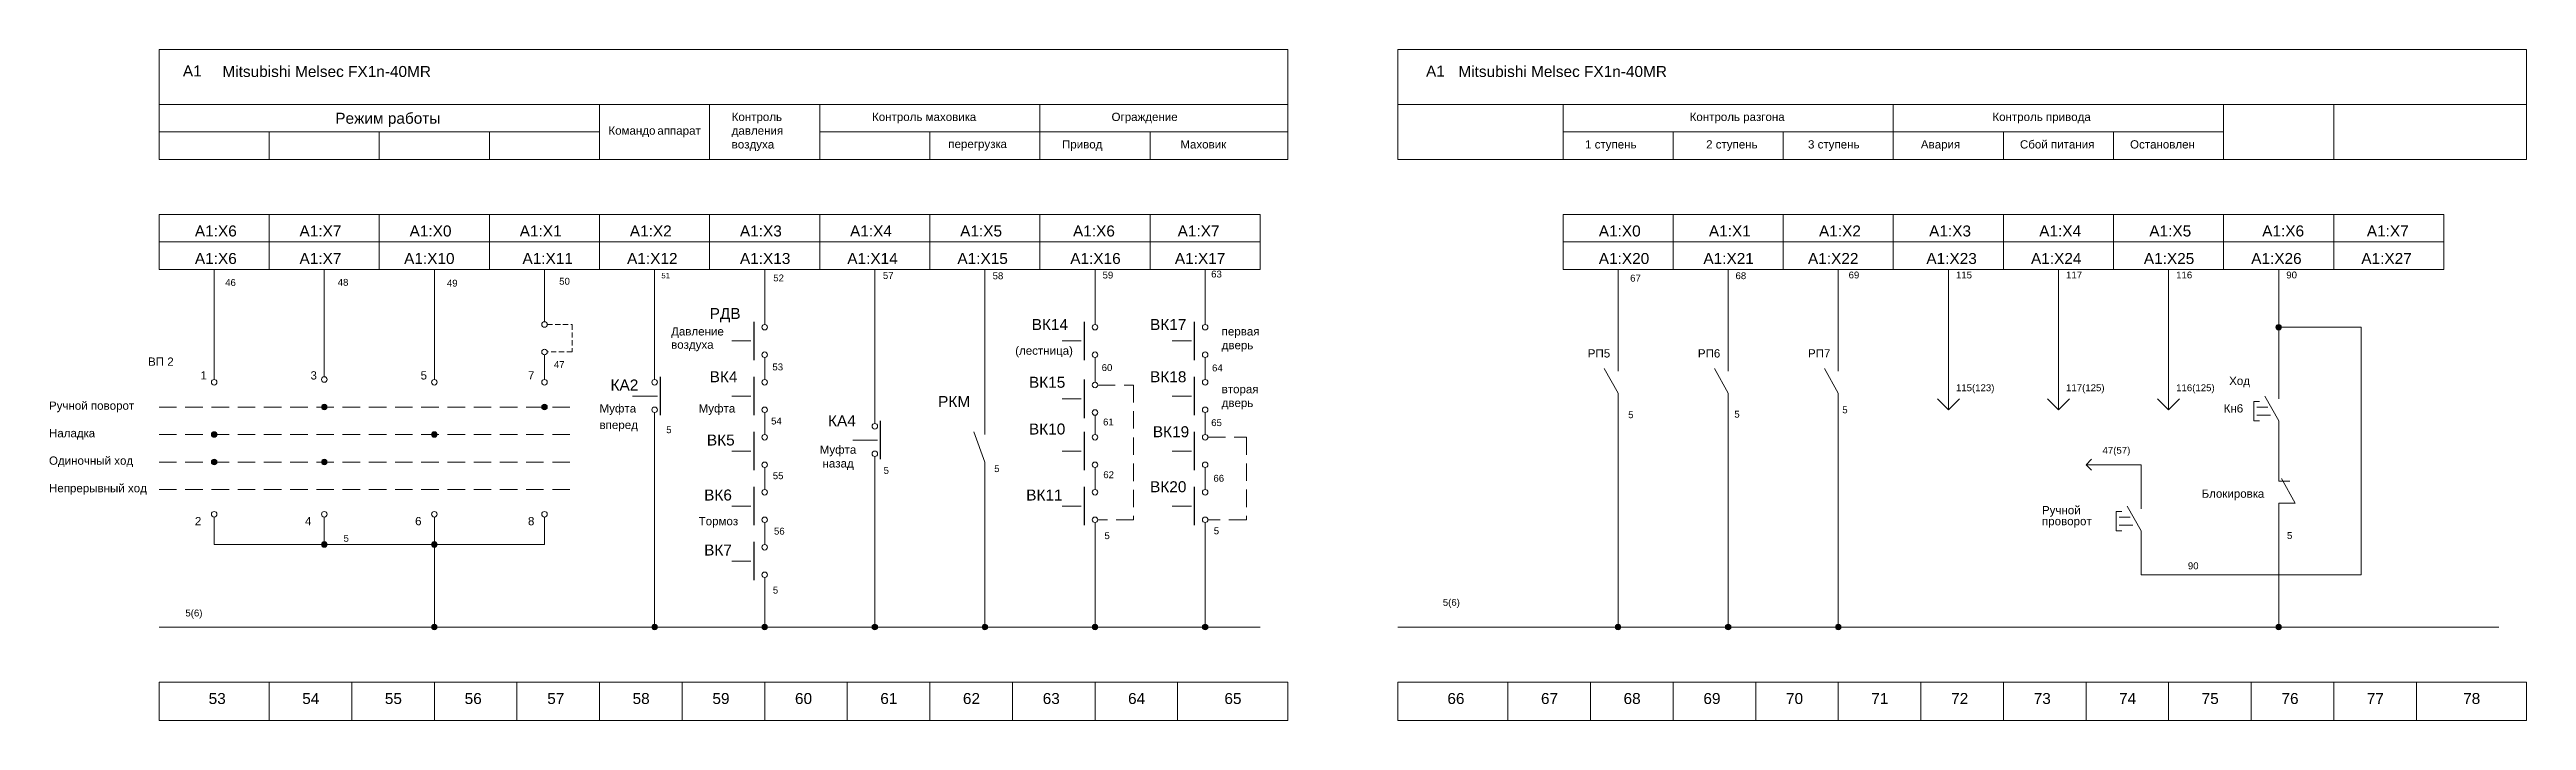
# Model space of a CAD drawing. Header units: millimetres. Extents: x 2474 to 8476, y -100 to 2402.
# Drawn here: x 3505.1 to 3955, y 928.5 to 1050.5 of the extents above; entities that cross this region are included whole.
import ezdxf

# ---------------------------------------------------------------- set-up
doc = ezdxf.new("R2010")
doc.units = ezdxf.units.MM
doc.linetypes.add('HIDDEN2', pattern=[4.7625, 3.175, -1.5875])
doc.layers.get('0').update_dxf_attribs({"lineweight": 20})
doc.styles.get("Standard").update_dxf_attribs({"font": 'arial.ttf'})

msp = doc.modelspace()

# ---------------------------------------------------------------- texts
for s, height, p in [('А1', 2, (3529.317, 1045.595)), ('Mitsubishi Melsec FX1n-40MR', 2, (3536.5, 1045.5)), ('А1', 2, (3755.126, 1045.554)), ('Mitsubishi Melsec FX1n-40MR', 2, (3761, 1045.5)), ('Режим работы', 2, (3557, 1037)), ('Командо', 1.5, (3606.619, 1035.011)), ('аппарат', 1.5, (3615.5, 1035)), ('давления', 1.5, (3629, 1035)), ('Контроль', 1.5, (3629, 1037.5)), ('Контроль маховика', 1.5, (3654.5, 1037.5)), ('Ограждение', 1.5, (3698, 1037.5)), ('Контроль разгона', 1.5, (3803, 1037.5)), ('Контроль привода', 1.5, (3858, 1037.5)), ('воздуха', 1.5, (3629, 1032.5)), ('перегрузка', 1.5, (3668.348, 1032.575)), ('Привод', 1.5, (3689, 1032.5)), ('Маховик', 1.5, (3710.5, 1032.5)), ('1 ступень', 1.5, (3784, 1032.5)), ('2 ступень', 1.5, (3806, 1032.5)), ('3 ступень', 1.5, (3824.5, 1032.5)), ('Авария', 1.5, (3845, 1032.5)), ('Сбой питания', 1.5, (3863, 1032.5)), ('Остановлен', 1.5, (3883, 1032.5)), ('A1:X6', 2, (3531.5, 1016.5)), ('A1:X7', 2, (3550.5, 1016.5)), ('A1:X0', 2, (3570.5, 1016.5)), ('A1:X1', 2, (3590.5, 1016.5)), ('A1:X2', 2, (3610.5, 1016.5)), ('A1:X3', 2, (3630.5, 1016.5)), ('A1:X4', 2, (3650.5, 1016.5)), ('A1:X5', 2, (3670.5, 1016.5)), ('A1:X6', 2, (3691, 1016.5)), ('A1:X7', 2, (3710, 1016.5)), ('A1:X0', 2, (3786.5, 1016.5)), ('A1:X1', 2, (3806.5, 1016.5)), ('A1:X2', 2, (3826.5, 1016.5)), ('A1:X3', 2, (3846.5, 1016.5)), ('A1:X4', 2, (3866.5, 1016.5)), ('A1:X5', 2, (3886.5, 1016.5)), ('A1:X6', 2, (3907, 1016.5)), ('A1:X7', 2, (3926, 1016.5)), ('A1:X6', 2, (3531.5, 1011.5)), ('A1:X7', 2, (3550.5, 1011.5)), ('A1:X10', 2, (3569.5, 1011.5)), ('A1:X11', 2, (3591, 1011.5)), ('A1:X12', 2, (3610, 1011.5)), ('A1:X13', 2, (3630.5, 1011.5)), ('A1:X14', 2, (3650, 1011.5)), ('A1:X15', 2, (3670, 1011.5)), ('A1:X16', 2, (3690.5, 1011.5)), ('A1:X17', 2, (3709.5, 1011.5)), ('A1:X20', 2, (3786.5, 1011.5)), ('A1:X21', 2, (3805.5, 1011.5)), ('A1:X22', 2, (3824.5, 1011.5)), ('A1:X23', 2, (3846, 1011.5)), ('A1:X24', 2, (3865, 1011.5)), ('A1:X25', 2, (3885.5, 1011.5)), ('A1:X26', 2, (3905, 1011.5)), ('A1:X27', 2, (3925, 1011.5)), ('46', 1.25, (3537, 1007.5)), ('48', 1.25, (3557.441, 1007.539)), ('49', 1.25, (3577.275, 1007.387)), ('50', 1.25, (3597.672, 1007.738)), ('51', 1, (3616.227, 1008.883)), ('52', 1.25, (3636.554, 1008.339)), ('57', 1.25, (3656.468, 1008.787)), ('58', 1.25, (3676.397, 1008.729)), ('59', 1.25, (3696.371, 1008.867)), ('63', 1.25, (3716.091, 1009.05)), ('67', 1.25, (3792.195, 1008.299)), ('68', 1.25, (3811.333, 1008.747)), ('69', 1.25, (3831.876, 1008.878)), ('115', 1.25, (3851.376, 1008.878)), ('117', 1.25, (3871.376, 1008.878)), ('116', 1.25, (3891.376, 1008.878)), ('90', 1.25, (3911.376, 1008.878)), ('РДВ', 2, (3625, 1001.5)), ('Давление ', 1.5, (3618, 998.5)), ('ВК14', 2, (3683.5, 999.5)), ('ВК17', 2, (3705, 999.5)), ('первая', 1.5, (3718, 998.5)), ('ВП 2', 1.5, (3523, 993)), ('воздуха', 1.5, (3618, 996.09)), ('(лестница)', 1.5, (3680.5, 995)), ('дверь', 1.5, (3718, 996)), ('РП5', 1.5, (3784.5, 994.5)), ('РП6', 1.5, (3804.5, 994.5)), ('РП7', 1.5, (3824.5, 994.5)), ('1', 1.5, (3532.5, 990.5)), ('3', 1.5, (3552.5, 990.5)), ('5', 1.5, (3572.5, 990.5)), ('7', 1.5, (3592, 990.5)), ('47', 1.25, (3596.7, 992.587)), ('КА2', 2, (3607, 988.5)), ('ВК4', 2, (3625, 990)), ('53', 1.25, (3636.4, 992.161)), ('ВК15', 2, (3683, 989)), ('60', 1.25, (3696.205, 992.042)), ('ВК18', 2, (3705, 990)), ('64', 1.25, (3716.251, 991.978)), ('Ход', 1.5, (3901, 989.5)), ('Ручной поворот', 1.5, (3505, 985)), ('Муфта', 1.5, (3605, 984.5)), ('Муфта', 1.5, (3623, 984.5)), ('РКМ', 2, (3666.5, 985.5)), ('дверь', 1.5, (3718, 985.5)), ('вторая', 1.5, (3718, 988)), ('5', 1.25, (3830.725, 984.364)), ('115(123)', 1.25, (3851.376, 988.378)), ('117(125)', 1.25, (3871.376, 988.378)), ('116(125)', 1.25, (3891.376, 988.378)), ('Кн6', 1.5, (3900, 984.5)), ('Наладка', 1.5, (3505, 980)), ('вперед', 1.5, (3605, 981.5)), ('5', 1.25, (3617.114, 980.744)), ('54', 1.25, (3636.158, 982.324)), ('КА4', 2, (3646.5, 982)), ('ВК10', 2, (3683, 980.5)), ('61', 1.25, (3696.458, 982.152)), ('ВК19', 2, (3705.5, 980)), ('65', 1.25, (3716.101, 982.027)), ('5', 1.25, (3791.839, 983.468)), ('5', 1.25, (3811.121, 983.561)), ('Одиночный ход', 1.5, (3505, 975)), ('ВК5', 2, (3624.5, 978.5)), ('Муфта', 1.5, (3645, 977)), ('47(57)', 1.25, (3878, 977)), ('55', 1.25, (3636.467, 972.382)), ('назад', 1.5, (3645.5, 974.5)), ('5', 1.25, (3656.596, 973.329)), ('5', 1.25, (3676.688, 973.667)), ('62', 1.25, (3696.499, 972.559)), ('ВК20', 2, (3705, 970)), ('66', 1.25, (3716.503, 971.919)), ('Непрерывный ход', 1.5, (3505, 970)), ('ВК6', 2, (3624, 968.5)), ('ВК11', 2, (3682.5, 968.5)), ('Ручной', 1.5, (3867, 966)), ('Блокировка', 1.5, (3896, 969)), ('2', 1.5, (3531.5, 964)), ('4', 1.5, (3551.5, 964)), ('6', 1.5, (3571.5, 964)), ('8', 1.5, (3592, 964)), ('Тормоз', 1.5, (3623, 964)), ('56', 1.25, (3636.683, 962.302)), ('5', 1.25, (3716.568, 962.364)), ('проворот', 1.5, (3867, 964)), ('5', 1.25, (3558.5, 961)), ('ВК7', 2, (3624, 958.5)), ('5', 1.25, (3696.71, 961.482)), ('5', 1.25, (3911.5, 961.5)), ('90', 1.25, (3893.5, 956)), ('5', 1.25, (3636.473, 951.58)), ('5(6)', 1.25, (3758.167, 949.344)), ('5(6)', 1.25, (3529.771, 947.421)), ('53', 2, (3534, 931.5)), ('54', 2, (3551, 931.5)), ('55', 2, (3566, 931.5)), ('56', 2, (3580.5, 931.5)), ('57', 2, (3595.5, 931.5)), ('58', 2, (3611, 931.5)), ('59', 2, (3625.5, 931.5)), ('60', 2, (3640.5, 931.5)), ('61', 2, (3656, 931.5)), ('62', 2, (3671, 931.5)), ('63', 2, (3685.5, 931.5)), ('64', 2, (3701, 931.5)), ('65', 2, (3718.5, 931.5)), ('66', 2, (3759, 931.5)), ('67', 2, (3776, 931.5)), ('68', 2, (3791, 931.5)), ('69', 2, (3805.5, 931.5)), ('70', 2, (3820.5, 931.5)), ('71', 2, (3836, 931.5)), ('72', 2, (3850.5, 931.5)), ('73', 2, (3865.5, 931.5)), ('74', 2, (3881, 931.5)), ('75', 2, (3896, 931.5)), ('76', 2, (3910.5, 931.5)), ('77', 2, (3926, 931.5)), ('78', 2, (3943.5, 931.5))]:
    msp.add_text(s, height=height).set_placement(p)

# ---------------------------------------------------------------- hatches: boundary and pattern name
h = msp.add_hatch(color=256)
h.dxf.hatch_style = 1
h.paths.add_polyline_path([(3910.5, 1000, 1), (3909.5, 1000, 1)])
h = msp.add_hatch(color=256)
h.dxf.hatch_style = 1
h.paths.add_polyline_path([(3555.5, 985.5, 1), (3554.5, 985.5, 1)])
h = msp.add_hatch(color=256)
h.dxf.hatch_style = 1
h.paths.add_polyline_path([(3595.5, 985.5, 1), (3594.5, 985.5, 1)])
h = msp.add_hatch(color=256)
h.dxf.hatch_style = 1
h.paths.add_polyline_path([(3535.5, 980.5, 1), (3534.5, 980.5, 1)])
h = msp.add_hatch(color=256)
h.dxf.hatch_style = 1
h.paths.add_polyline_path([(3575.5, 980.5, 1), (3574.5, 980.5, 1)])
h = msp.add_hatch(color=256)
h.dxf.hatch_style = 1
h.paths.add_polyline_path([(3535.5, 975.5, 1), (3534.5, 975.5, 1)])
h = msp.add_hatch(color=256)
h.dxf.hatch_style = 1
h.paths.add_polyline_path([(3555.5, 975.5, 1), (3554.5, 975.5, 1)])
h = msp.add_hatch(color=256)
h.dxf.hatch_style = 1
h.paths.add_polyline_path([(3555.5, 960.5, 1), (3554.5, 960.5, 1)])
h = msp.add_hatch(color=256)
h.dxf.hatch_style = 1
h.paths.add_polyline_path([(3575.5, 960.5, 1), (3574.5, 960.5, 1)])
h = msp.add_hatch(color=256)
h.dxf.hatch_style = 1
h.paths.add_polyline_path([(3575.5, 945.499), (3574.5, 945.501, 1)])
h.paths.add_polyline_path([(3575, 946), (3575, 945.5), (3575.5, 945.499, 0.4147967)])
h.paths.add_polyline_path([(3575, 946, 0.4136307), (3574.5, 945.501), (3575, 945.5)])
h = msp.add_hatch(color=256)
h.dxf.hatch_style = 1
h.paths.add_polyline_path([(3615.5, 945.499), (3614.5, 945.501, 1)])
h.paths.add_polyline_path([(3615, 946), (3615, 945.5), (3615.5, 945.499, 0.4147967)])
h.paths.add_polyline_path([(3615, 946, 0.4136307), (3614.5, 945.501), (3615, 945.5)])
h = msp.add_hatch(color=256)
h.dxf.hatch_style = 1
h.paths.add_polyline_path([(3635.5, 945.499), (3634.5, 945.501, 1)])
h.paths.add_polyline_path([(3635, 946), (3635, 945.5), (3635.5, 945.499, 0.4147967)])
h.paths.add_polyline_path([(3635, 946, 0.4136307), (3634.5, 945.501), (3635, 945.5)])
h = msp.add_hatch(color=256)
h.dxf.hatch_style = 1
h.paths.add_polyline_path([(3655.5, 945.499), (3654.5, 945.501, 1)])
h.paths.add_polyline_path([(3655, 946), (3655, 945.5), (3655.5, 945.499, 0.4147967)])
h.paths.add_polyline_path([(3655, 946, 0.4136307), (3654.5, 945.501), (3655, 945.5)])
h = msp.add_hatch(color=256)
h.dxf.hatch_style = 1
h.paths.add_polyline_path([(3675.5, 945.499), (3674.5, 945.501, 1)])
h.paths.add_polyline_path([(3675, 946), (3675, 945.5), (3675.5, 945.499, 0.4147967)])
h.paths.add_polyline_path([(3675, 946, 0.4136307), (3674.5, 945.501), (3675, 945.5)])
h = msp.add_hatch(color=256)
h.dxf.hatch_style = 1
h.paths.add_polyline_path([(3695.5, 945.499), (3694.5, 945.501, 1)])
h.paths.add_polyline_path([(3695, 946), (3695, 945.5), (3695.5, 945.499, 0.4147967)])
h.paths.add_polyline_path([(3695, 946, 0.4136307), (3694.5, 945.501), (3695, 945.5)])
h = msp.add_hatch(color=256)
h.dxf.hatch_style = 1
h.paths.add_polyline_path([(3715.5, 945.499), (3714.5, 945.501, 1)])
h.paths.add_polyline_path([(3715, 946), (3715, 945.5), (3715.5, 945.499, 0.4147967)])
h.paths.add_polyline_path([(3715, 946, 0.4136307), (3714.5, 945.501), (3715, 945.5)])
h = msp.add_hatch(color=256)
h.dxf.hatch_style = 1
h.paths.add_polyline_path([(3790.5, 945.499), (3789.5, 945.501, 1)])
h.paths.add_polyline_path([(3790, 946), (3790, 945.5), (3790.5, 945.499, 0.4147967)])
h.paths.add_polyline_path([(3790, 946, 0.4136307), (3789.5, 945.501), (3790, 945.5)])
h = msp.add_hatch(color=256)
h.dxf.hatch_style = 1
h.paths.add_polyline_path([(3810.5, 945.499), (3809.5, 945.501, 1)])
h.paths.add_polyline_path([(3810, 946), (3810, 945.5), (3810.5, 945.499, 0.4147967)])
h.paths.add_polyline_path([(3810, 946, 0.4136307), (3809.5, 945.501), (3810, 945.5)])
h = msp.add_hatch(color=256)
h.dxf.hatch_style = 1
h.paths.add_polyline_path([(3830.5, 945.499), (3829.5, 945.501, 1)])
h.paths.add_polyline_path([(3830, 946), (3830, 945.5), (3830.5, 945.499, 0.4147967)])
h.paths.add_polyline_path([(3830, 946, 0.4136307), (3829.5, 945.501), (3830, 945.5)])
h = msp.add_hatch(color=256)
h.dxf.hatch_style = 1
h.paths.add_polyline_path([(3910.5, 945.499), (3909.5, 945.501, 1)])
h.paths.add_polyline_path([(3910, 946), (3910, 945.5), (3910.5, 945.499, 0.4147967)])
h.paths.add_polyline_path([(3910, 946, 0.4136307), (3909.5, 945.501), (3910, 945.5)])

# ---------------------------------------------------------------- linework, layer by layer
for p, q in [((3525, 1040.5), (3730, 1040.5)), ((3605, 1040.5), (3605, 1030.5)), ((3625, 1040.5), (3625, 1030.5)), ((3645, 1040.5), (3645, 1030.5)), ((3685, 1040.5), (3685, 1030.5)), ((3750, 1040.5), (3955, 1040.5)), ((3780, 1040.5), (3780, 1030.5)), ((3840, 1040.5), (3840, 1030.5)), ((3900, 1040.5), (3900, 1030.5)), ((3920, 1030.5), (3920, 1040.5)), ((3525, 1035.5), (3605, 1035.5)), ((3545, 1035.5), (3545, 1030.5)), ((3565, 1035.5), (3565, 1030.5)), ((3585, 1035.5), (3585, 1030.5)), ((3645, 1035.5), (3730, 1035.5)), ((3665, 1035.5), (3665, 1030.5)), ((3705, 1035.5), (3705, 1030.5)), ((3780, 1035.5), (3840, 1035.5)), ((3800, 1035.5), (3800, 1030.5)), ((3820, 1035.5), (3820, 1030.5)), ((3840, 1035.5), (3900, 1035.5)), ((3860, 1035.5), (3860, 1030.5)), ((3880, 1035.5), (3880, 1030.5)), ((3525, 1015.5), (3725, 1015.5)), ((3780, 1015.5), (3940, 1015.5)), ((3535, 1010.5), (3535, 990.5)), ((3555, 1010.5), (3555, 991)), ((3575, 1010.5), (3575, 990.5)), ((3595, 1010.5), (3595, 1001)), ((3615, 1010.5), (3615, 990.5)), ((3635, 1010.5), (3635, 1000.5)), ((3655, 1010.5), (3655, 982.5)), ((3675, 1010.5), (3675, 980.5)), ((3695, 1010.5), (3695, 1000.5)), ((3715, 1010.5), (3715, 1000.5)), ((3790, 1010.5), (3790, 995)), ((3810, 1010.5), (3810, 995)), ((3830, 1010.5), (3830, 995)), ((3850, 1010.5), (3850, 985)), ((3870, 1010.5), (3870, 985)), ((3890, 1010.5), (3890, 985)), ((3910, 1010.5), (3910, 990)), ((3920, 1000), (3910, 1000)), ((3925, 1000), (3920, 1000)), ((3925, 955), (3925, 1000)), ((3595, 995), (3595, 990.5)), ((3632.5, 997.5), (3629, 997.5)), ((3635, 994.5), (3635, 990.5)), ((3692.5, 997.5), (3689, 997.5)), ((3695, 994.5), (3695, 990)), ((3712.5, 997.5), (3709, 997.5)), ((3715, 994.5), (3715, 990.5)), ((3790, 995), (3790, 992)), ((3810, 995), (3810, 992)), ((3830, 995), (3830, 992)), ((3790, 988), (3787.5, 992.5)), ((3810, 988), (3807.5, 992.5)), ((3830, 988), (3827.5, 992.5)), ((3910, 990), (3910, 987)), ((3611, 987.5), (3615.5, 987.5)), ((3632.5, 987.5), (3629, 987.5)), ((3692.5, 987), (3689, 987)), ((3712.5, 987.5), (3709, 987.5)), ((3790, 985), (3790, 988)), ((3810, 985), (3810, 988)), ((3830, 985), (3830, 988)), ((3848, 987), (3850, 985)), ((3850, 985), (3852, 987)), ((3868, 987), (3870, 985)), ((3870, 985), (3872, 987)), ((3888, 987), (3890, 985)), ((3890, 985), (3892, 987)), ((3906.5, 986.5), (3905.5, 986.5)), ((3905.5, 986.5), (3905.5, 983)), ((3908, 985.5), (3906, 985.5)), ((3910, 983), (3907.5, 987.5)), ((3615, 984.5), (3615, 945.5)), ((3635, 984.5), (3635, 980.5)), ((3675, 975.5), (3673, 981)), ((3695, 984), (3695, 980.5)), ((3715, 984.5), (3715, 980.5)), ((3790, 985), (3790, 945.5)), ((3810, 985), (3810, 945.5)), ((3830, 985), (3830, 945.5)), ((3905.5, 983), (3906.5, 983)), ((3908.5, 984), (3906, 984)), ((3910, 980), (3910, 983)), ((3632.5, 977.5), (3629, 977.5)), ((3651, 979.5), (3655.5, 979.5)), ((3655, 976.5), (3655, 945.5)), ((3692.5, 977.5), (3689, 977.5)), ((3712.5, 977.5), (3709, 977.5)), ((3910, 980), (3910, 975)), ((3635, 974.5), (3635, 970.5)), ((3675, 975.5), (3675, 971)), ((3695, 974.5), (3695, 970.5)), ((3715, 974.5), (3715, 970.5)), ((3875, 975), (3876, 976)), ((3885, 975), (3875, 975)), ((3875, 975), (3876, 974)), ((3885, 970), (3885, 975)), ((3910, 975), (3910, 972)), ((3910, 972), (3912, 972)), ((3913, 968), (3910.5, 972.5)), ((3632.5, 967.5), (3629, 967.5)), ((3675, 971), (3675, 945.5)), ((3692.5, 967.5), (3689, 967.5)), ((3712.5, 967.5), (3709, 967.5)), ((3885, 963), (3882.5, 967.5)), ((3885, 970), (3885, 967)), ((3910, 965), (3910, 968)), ((3910, 968), (3913, 968)), ((3535, 960.5), (3535, 965.5)), ((3555, 960.5), (3555, 965.5)), ((3575, 945.5), (3575, 965.5)), ((3595, 960.5), (3595, 965.5)), ((3635, 964.5), (3635, 960.5)), ((3695, 964.5), (3695, 945.5)), ((3715, 964.5), (3715, 945.5)), ((3881.5, 966.5), (3880.5, 966.5)), ((3880.5, 966.5), (3880.5, 963)), ((3880.5, 963), (3881.5, 963)), ((3883, 965.5), (3881, 965.5)), ((3883.5, 964), (3881, 964)), ((3885, 960), (3885, 963)), ((3910, 965), (3910, 945.5)), ((3535, 960.5), (3595, 960.5)), ((3885, 960), (3885, 955)), ((3632.5, 957.5), (3629, 957.5)), ((3635, 954.5), (3635, 945.5)), ((3885, 955), (3895, 955)), ((3895, 955), (3925, 955)), ((3525, 945.5), (3725, 945.5)), ((3750, 945.5), (3950, 945.5)), ((3545, 935.5), (3545, 928.5)), ((3560, 935.5), (3560, 928.5)), ((3575, 935.5), (3575, 928.5)), ((3590, 935.5), (3590, 928.5)), ((3605, 935.5), (3605, 928.5)), ((3620, 935.5), (3620, 928.5)), ((3635, 935.5), (3635, 928.5)), ((3650, 935.5), (3650, 928.5)), ((3665, 935.5), (3665, 928.5)), ((3680, 935.5), (3680, 928.5)), ((3695, 935.5), (3695, 928.5)), ((3710, 935.5), (3710, 928.5)), ((3770, 935.5), (3770, 928.5)), ((3785, 935.5), (3785, 928.5)), ((3800, 935.5), (3800, 928.5)), ((3815, 935.5), (3815, 928.5)), ((3830, 935.5), (3830, 928.5)), ((3845, 935.5), (3845, 928.5)), ((3860, 935.5), (3860, 928.5)), ((3875, 935.5), (3875, 928.5)), ((3890, 935.5), (3890, 928.5)), ((3905, 935.5), (3905, 928.5)), ((3920, 935.5), (3920, 928.5)), ((3935, 935.5), (3935, 928.5))]:
    msp.add_line(p, q)
at = {"linetype": 'HIDDEN2', "ltscale": 0.3}
for p, q in [((3595.5, 1000.5), (3600, 1000.5)), ((3600, 1000.5), (3600, 995.5)), ((3600, 995.5), (3595.5, 995.5))]:
    msp.add_line(p, q, dxfattribs=at)
at = {"lineweight": 30}
for p, q in [((3633, 1001), (3633, 994)), ((3693, 1001), (3693, 994)), ((3713, 1001), (3713, 994)), ((3616, 991), (3616, 984)), ((3633, 991), (3633, 984)), ((3693, 990.5), (3693, 983.5)), ((3713, 991), (3713, 984)), ((3633, 981), (3633, 974)), ((3656, 983), (3656, 976)), ((3693, 981), (3693, 974)), ((3713, 981), (3713, 974)), ((3633, 971), (3633, 964)), ((3693, 971), (3693, 964)), ((3713, 971), (3713, 964)), ((3633, 961), (3633, 954))]:
    msp.add_line(p, q, dxfattribs=at)
at = {"linetype": 'HIDDEN2'}
for p, q in [((3525, 985.5), (3600, 985.5)), ((3695.5, 989.5), (3702, 989.5)), ((3702, 989.5), (3702, 965)), ((3525, 980.5), (3600, 980.5)), ((3715.5, 980), (3722.5, 980)), ((3722.5, 980), (3722.5, 965)), ((3525, 975.5), (3600, 975.5)), ((3525, 970.5), (3600, 970.5)), ((3702, 965), (3695.5, 965)), ((3722.5, 965), (3715.5, 965))]:
    msp.add_line(p, q, dxfattribs=at)
for points in [[(3730, 1030.5), (3525, 1030.5), (3525, 1050.5), (3730, 1050.5)], [(3955, 1030.5), (3750, 1030.5), (3750, 1050.5), (3955, 1050.5)], [(3525, 1020.5), (3545, 1020.5), (3545, 1010.5), (3525, 1010.5)], [(3545, 1020.5), (3565, 1020.5), (3565, 1010.5), (3545, 1010.5)], [(3565, 1020.5), (3585, 1020.5), (3585, 1010.5), (3565, 1010.5)], [(3585, 1020.5), (3605, 1020.5), (3605, 1010.5), (3585, 1010.5)], [(3605, 1020.5), (3625, 1020.5), (3625, 1010.5), (3605, 1010.5)], [(3625, 1020.5), (3645, 1020.5), (3645, 1010.5), (3625, 1010.5)], [(3645, 1020.5), (3665, 1020.5), (3665, 1010.5), (3645, 1010.5)], [(3665, 1020.5), (3685, 1020.5), (3685, 1010.5), (3665, 1010.5)], [(3685, 1020.5), (3705, 1020.5), (3705, 1010.5), (3685, 1010.5)], [(3705, 1020.5), (3725, 1020.5), (3725, 1010.5), (3705, 1010.5)], [(3780, 1020.5), (3800, 1020.5), (3800, 1010.5), (3780, 1010.5)], [(3800, 1020.5), (3820, 1020.5), (3820, 1010.5), (3800, 1010.5)], [(3820, 1020.5), (3840, 1020.5), (3840, 1010.5), (3820, 1010.5)], [(3840, 1020.5), (3860, 1020.5), (3860, 1010.5), (3840, 1010.5)], [(3860, 1020.5), (3880, 1020.5), (3880, 1010.5), (3860, 1010.5)], [(3880, 1020.5), (3900, 1020.5), (3900, 1010.5), (3880, 1010.5)], [(3900, 1020.5), (3920, 1020.5), (3920, 1010.5), (3900, 1010.5)], [(3920, 1020.5), (3940, 1020.5), (3940, 1010.5), (3920, 1010.5)], [(3730, 928.5), (3525, 928.5), (3525, 935.5), (3730, 935.5)], [(3955, 928.5), (3750, 928.5), (3750, 935.5), (3955, 935.5)]]:
    msp.add_lwpolyline(points, close=True)
for centre in [(3595, 1000.5), (3635, 1000), (3695, 1000), (3715, 1000), (3910, 1000), (3595, 995.5), (3635, 995), (3695, 995), (3715, 995), (3535, 990), (3555, 990.5), (3575, 990), (3595, 990), (3615, 990), (3635, 990), (3695, 989.5), (3715, 990), (3555, 985.5), (3595, 985.5), (3615, 985), (3635, 985), (3715, 985), (3535, 980.5), (3575, 980.5), (3655, 982), (3695, 984.5), (3635, 980), (3655, 977), (3695, 980), (3715, 980), (3535, 975.5), (3555, 975.5), (3635, 975), (3695, 975), (3715, 975), (3635, 970), (3695, 970), (3715, 970), (3535, 966), (3555, 966), (3575, 966), (3595, 966), (3635, 965), (3695, 965), (3715, 965), (3555, 960.5), (3575, 960.5), (3635, 960), (3635, 955), (3575, 945.5), (3615, 945.5), (3635, 945.5), (3655, 945.5), (3675, 945.5), (3695, 945.5), (3715, 945.5), (3790, 945.5), (3810, 945.5), (3830, 945.5), (3910, 945.5)]:
    msp.add_circle(centre, 0.5)

msp.set_redraw_order([(e.dxf.handle, doc.entitydb.next_handle()) for e in msp.query("TEXT MTEXT ATTDEF DIMENSION ARC_DIMENSION")])  # texts and dimensions are drawn at this point

doc.saveas('drawing.dxf')
